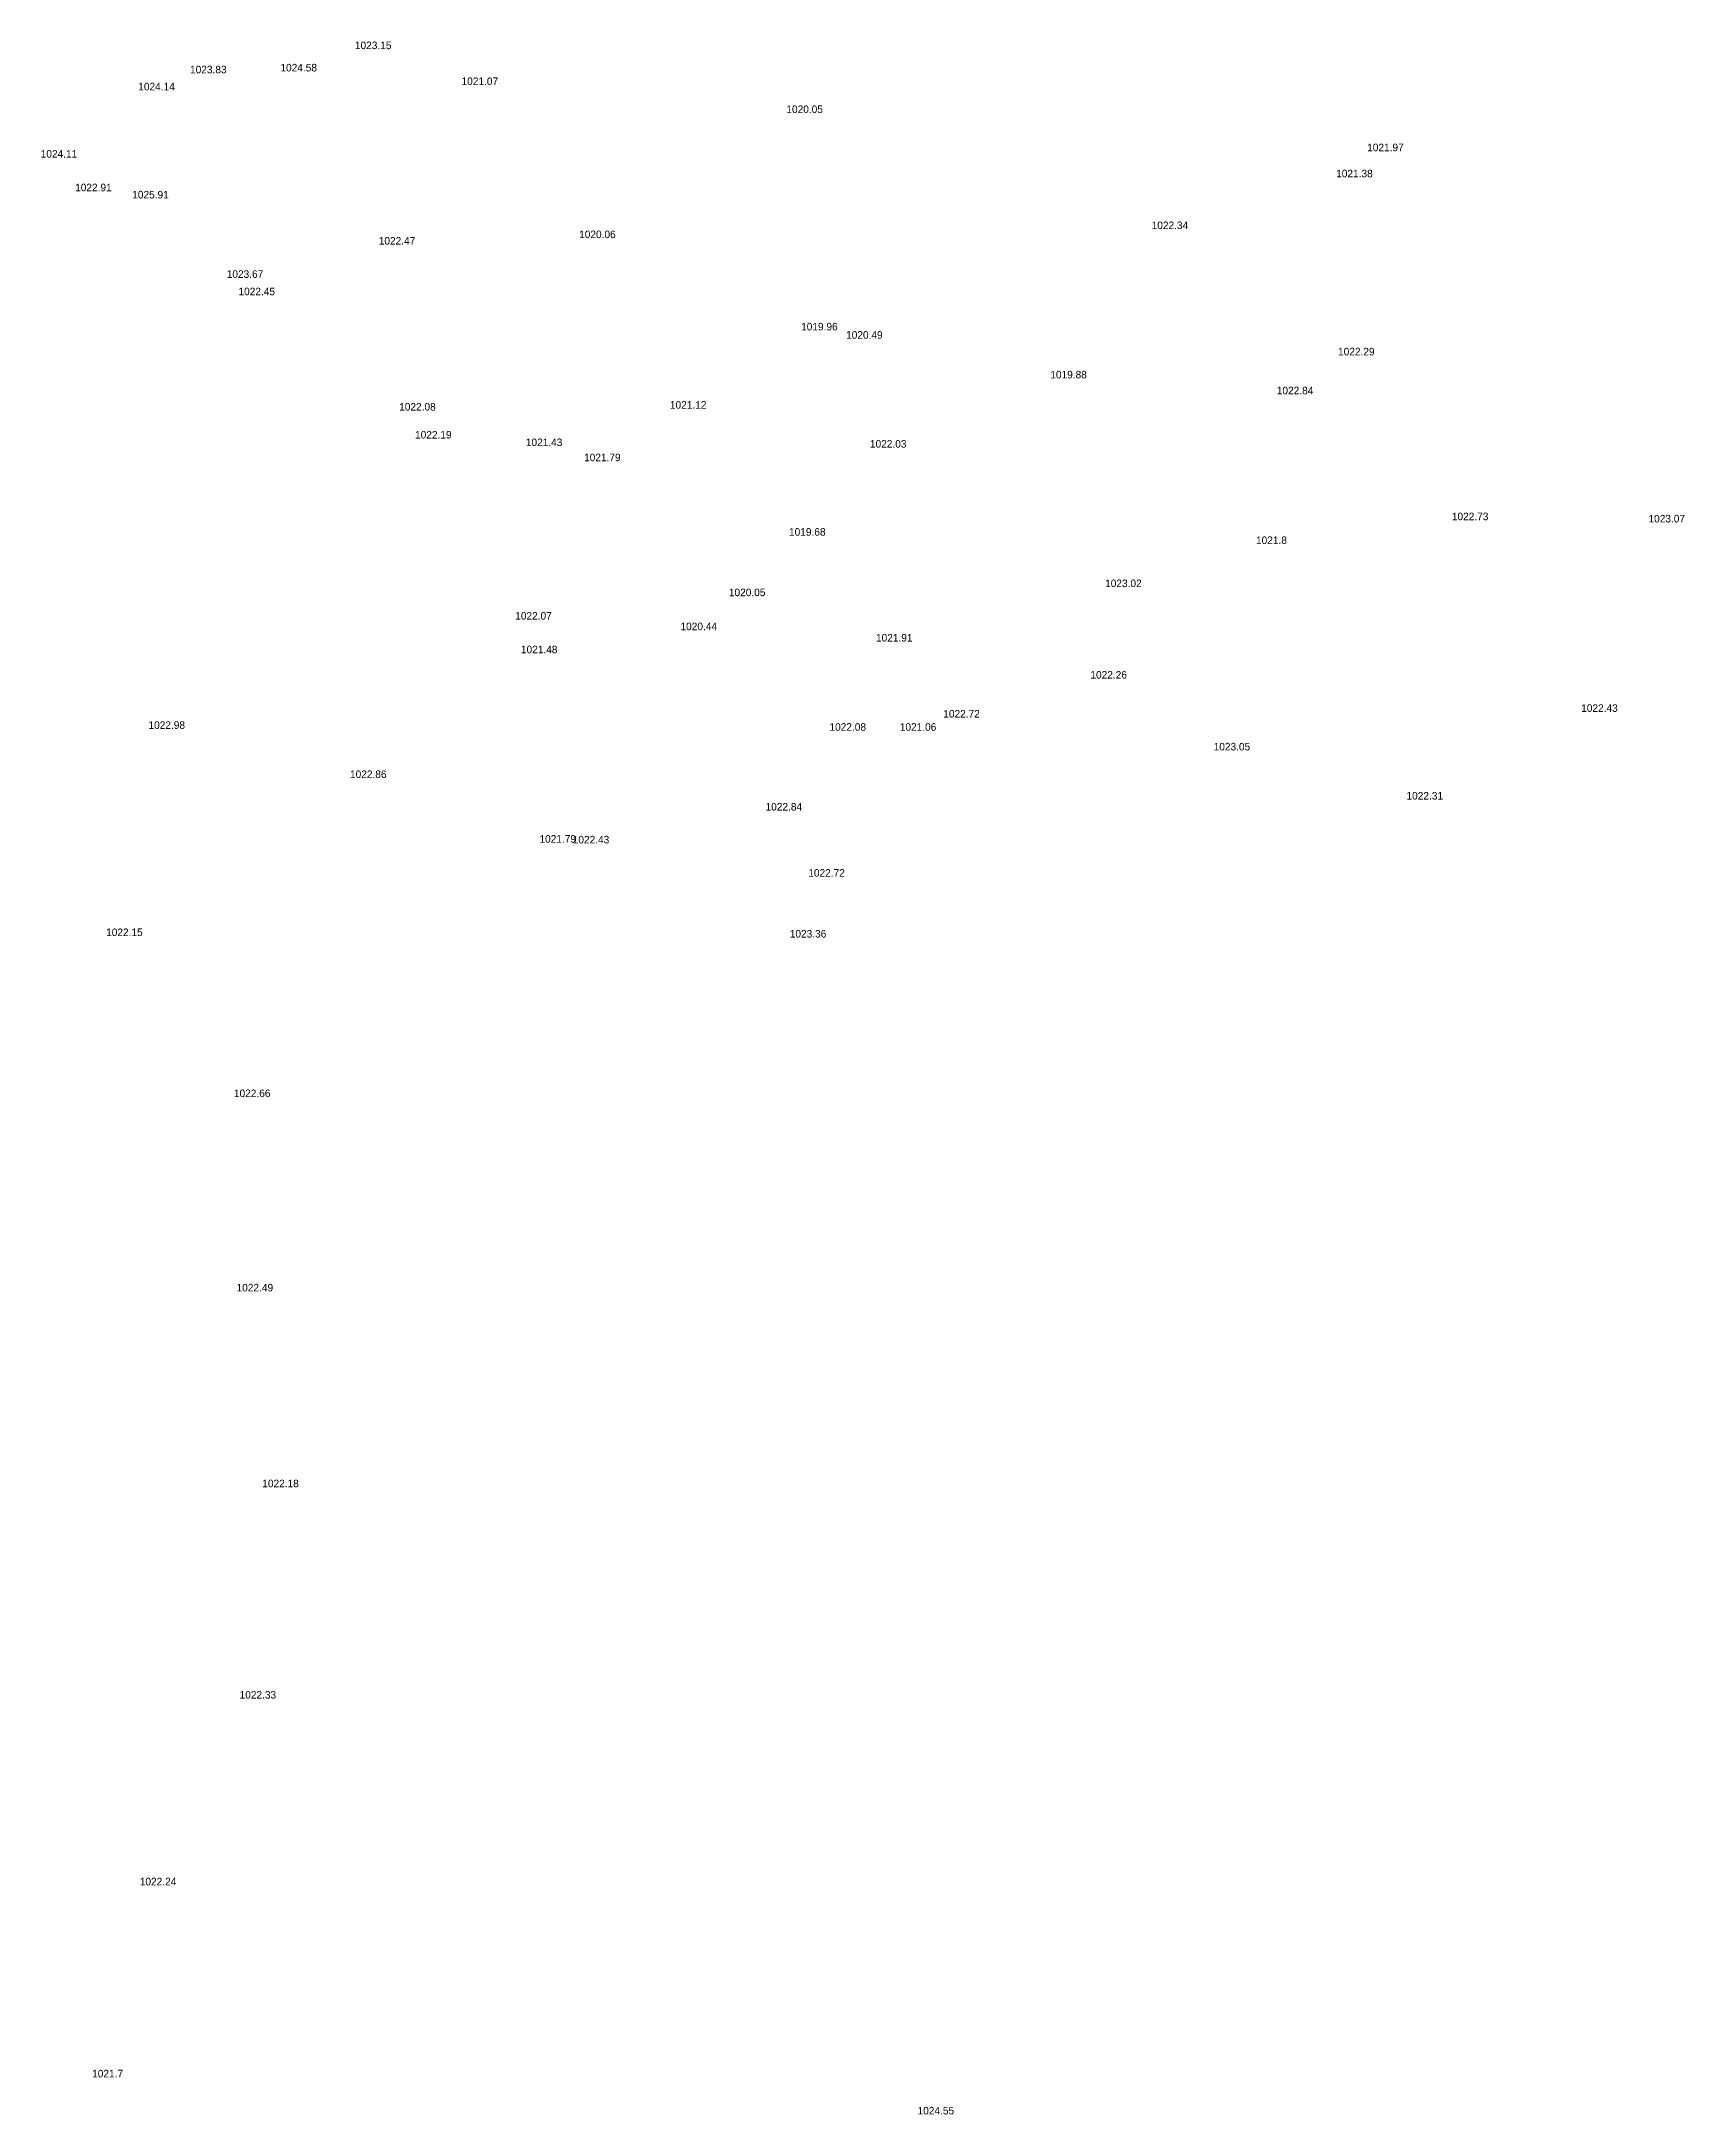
# Model space of a CAD drawing. Header units: inches. Extents: x 628884 to 629912, y 4519174 to 4520145.
# Drawn here: x 629120.6 to 629164.1, y 4519228.9 to 4519283.8 of the extents above; entities that cross this region are included whole.
import ezdxf

# ---------------------------------------------------------------- set-up
doc = ezdxf.new("R2010")
doc.units = ezdxf.units.IN
doc.header["$MEASUREMENT"] = 0

msp = doc.modelspace()

# ---------------------------------------------------------------- texts
for s, p in [('1023.15', (629128.91, 4519283.55, 1023.15)), ('1024.58', (629126.94, 4519282.96, 1024.58)), ('1024.14', (629123.18, 4519282.46, 1024.14)), ('1023.83', (629124.55, 4519282.91, 1023.83)), ('1021.07', (629131.73, 4519282.6, 1021.07)), ('1020.05', (629140.32, 4519281.86, 1020.05)), ('1021.97', (629155.68, 4519280.85, 1021.97)), ('1024.11', (629120.6, 4519280.68, 1024.11)), ('1022.91', (629121.51, 4519279.79, 1022.91)), ('1021.38', (629154.86, 4519280.16, 1021.38)), ('1025.91', (629123.02, 4519279.6, 1025.91)), ('1020.06', (629134.84, 4519278.55, 1020.06)), ('1022.34', (629149.98, 4519278.79, 1022.34)), ('1022.47', (629129.54, 4519278.38, 1022.47)), ('1023.67', (629125.52, 4519277.5, 1023.67)), ('1022.45', (629125.83, 4519277.04, 1022.45)), ('1019.96', (629140.71, 4519276.11, 1019.96)), ('1020.49', (629141.9, 4519275.89, 1020.49)), ('1022.29', (629154.91, 4519275.45, 1022.29)), ('1019.88', (629147.3, 4519274.84, 1019.88)), ('1022.84', (629153.29, 4519274.42, 1022.84)), ('1022.08', (629130.08, 4519273.99, 1022.08)), ('1021.12', (629137.24, 4519274.04, 1021.12)), ('1022.19', (629130.5, 4519273.25, 1022.19)), ('1021.43', (629133.43, 4519273.05, 1021.43)), ('1021.79', (629134.97, 4519272.65, 1021.79)), ('1022.03', (629142.53, 4519273.01, 1022.03)), ('1022.73', (629157.92, 4519271.09, 1022.73)), ('1023.07', (629163.12, 4519271.03, 1023.07)), ('1019.68', (629140.39, 4519270.68, 1019.68)), ('1021.8', (629152.74, 4519270.46, 1021.8)), ('1023.02', (629148.75, 4519269.32, 1023.02)), ('1020.05', (629138.8, 4519269.08, 1020.05)), ('1022.07', (629133.15, 4519268.46, 1022.07)), ('1020.44', (629137.52, 4519268.18, 1020.44)), ('1021.48', (629133.3, 4519267.57, 1021.48)), ('1021.91', (629142.69, 4519267.88, 1021.91)), ('1022.26', (629148.36, 4519266.9, 1022.26)), ('1022.43', (629161.34, 4519266.02, 1022.43)), ('1022.98', (629123.45, 4519265.57, 1022.98)), ('1022.08', (629141.46, 4519265.52, 1022.08)), ('1021.06', (629143.32, 4519265.52, 1021.06)), ('1022.72', (629144.47, 4519265.87, 1022.72)), ('1023.05', (629151.62, 4519265, 1023.05)), ('1022.86', (629128.78, 4519264.27, 1022.86)), ('1022.84', (629139.77, 4519263.41, 1022.84)), ('1022.31', (629156.72, 4519263.7, 1022.31)), ('1021.79', (629133.79, 4519262.56, 1021.79)), ('1022.43', (629134.67, 4519262.54, 1022.43)), ('1022.72', (629140.9, 4519261.66, 1022.72)), ('1022.15', (629122.33, 4519260.09, 1022.15)), ('1023.36', (629140.41, 4519260.05, 1023.36)), ('1022.66', (629125.71, 4519255.83, 1022.66)), ('1022.49', (629125.78, 4519250.69, 1022.49)), ('1022.18', (629126.46, 4519245.51, 1022.18)), ('1022.33', (629125.86, 4519239.92, 1022.33)), ('1022.24', (629123.22, 4519234.98, 1022.24)), ('1021.7', (629121.96, 4519229.9, 1021.7)), ('1024.55', (629143.79, 4519228.92, 1024.55))]:
    msp.add_text(s, height=0.2).set_placement(p)

doc.saveas('drawing.dxf')
